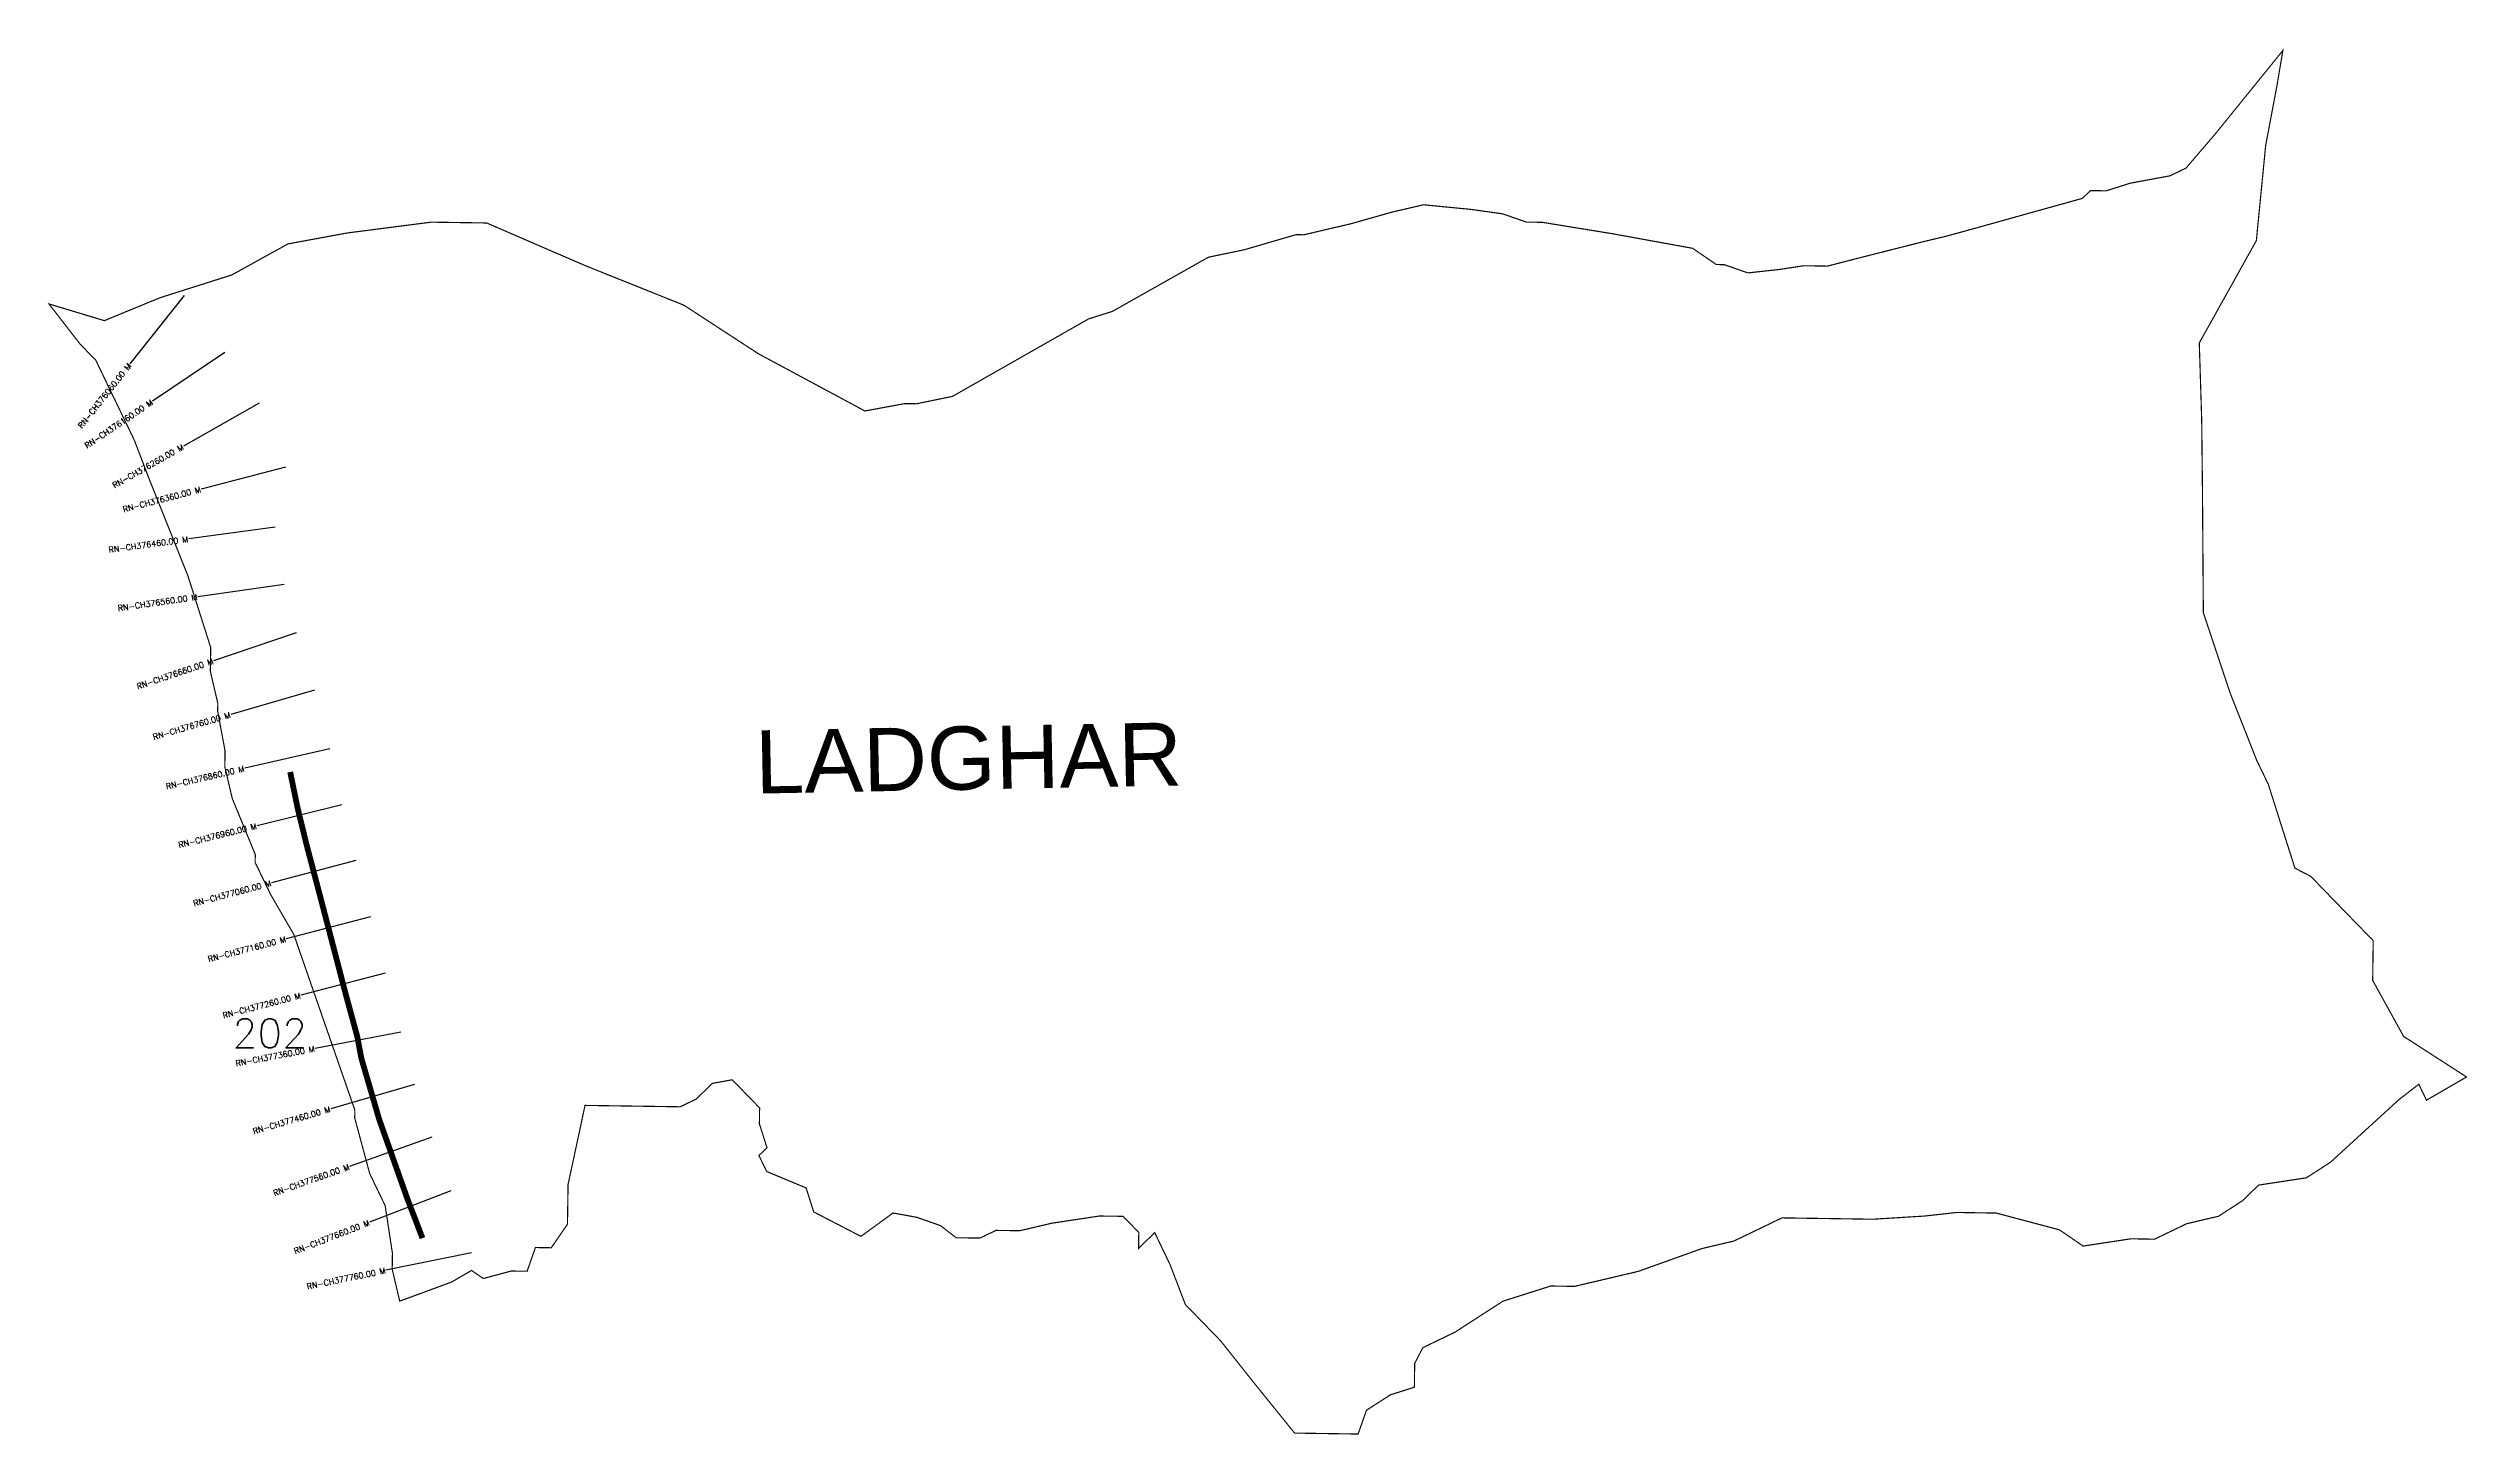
# Model space of a CAD drawing. Header units: metres. Extents: x 301573 to 305735, y 1959452 to 1961837.
import ezdxf
from ezdxf.enums import TextEntityAlignment as Align

# ---------------------------------------------------------------- set-up
doc = ezdxf.new("R2010")
doc.units = ezdxf.units.M
doc.header["$MEASUREMENT"] = 0
for name, color, linetype in [('ARTIFICIALLY PROTECTED', 4, 'Continuous'), ('CS', 134, 'Continuous'), ('CSMark', 6, 'Continuous'), ('VILLAGE NAME', 250, 'Continuous')]:
    doc.layers.add(name, color=color, linetype=linetype)
doc.styles.get("Standard").update_dxf_attribs({"font": 'simplex.shx'})

msp = doc.modelspace()

# ---------------------------------------------------------------- linework, layer by layer
at = {"color": 6, "const_width": 2, "flags": 128}
msp.add_lwpolyline([(301574.5, 1961397.1), (301669.7, 1961368.4), (301765.8, 1961407.9), (301889.2, 1961447.1), (301985.6, 1961500.4), (302088.2, 1961519.3), (302231.9, 1961537.8), (302327.4, 1961536.4), (302420.6, 1961496), (302497.8, 1961462.7), (302666.6, 1961395), (302795.2, 1961311.2), (302978, 1961213), (303046.5, 1961225.7), (303067, 1961225.4), (303074.2, 1961226.9), (303128.6, 1961238.1), (303176.9, 1961265.6), (303225.8, 1961293.4), (303275.5, 1961321.7), (303362.6, 1961371.3), (303403.7, 1961384.3), (303568.9, 1961477.5), (303630.5, 1961490.3), (303719.7, 1961516.3), (303733.3, 1961516.1), (303813.8, 1961535), (303874.9, 1961552.3), (303883.2, 1961554.7), (303900.9, 1961558.8), (303938.8, 1961567.7), (304000.3, 1961561.7), (304020.6, 1961559.7), (304047.9, 1961555.9), (304075.1, 1961552.1), (304115.9, 1961537.9), (304143.2, 1961537.5), (304262.1, 1961518.2), (304401.9, 1961492.8), (304442.5, 1961464.9), (304456.1, 1961464.7), (304496.9, 1961450.5), (304524.2, 1961453.5), (304544.6, 1961455.7), (304551.6, 1961456.5), (304572.7, 1961459.7), (304592.6, 1961462.8), (304633.6, 1961462.2), (304681.9, 1961474.6), (304700.3, 1961479.3), (304731, 1961487.1), (304800.1, 1961504.6), (304835.1, 1961512.9), (304867.2, 1961521.6), (304948.1, 1961544.1), (304983.7, 1961554.1), (305072.2, 1961578.7), (305086, 1961592.1), (305113.3, 1961591.7), (305154.4, 1961604.8), (305222.9, 1961617.5), (305250.4, 1961630.7), (305301.7, 1961690.6), (305417.1, 1961833.1), (305406.7, 1961771.4), (305387.5, 1961669.7), (305371.5, 1961506.1), (305273.3, 1961330), (305276, 1961245), (305277.5, 1961196.2), (305278.8, 1961074.9), (305280.3, 1960865.8), (305326.1, 1960728.6), (305372.2, 1960611.8), (305392.1, 1960570.6), (305437.8, 1960426.6), (305464.9, 1960412.6), (305572.5, 1960301.8), (305571.6, 1960233.5), (305624.8, 1960137.2), (305733, 1960067.4), (305664.1, 1960027.4), (305650.9, 1960054.9), (305616.4, 1960028.1), (305582.6, 1959997.2), (305498.8, 1959920.6), (305457.4, 1959893.9), (305375.3, 1959881.4), (305347.6, 1959854.5), (305306.3, 1959827.8), (305251.5, 1959814.9), (305196.5, 1959788.4), (305155.6, 1959789), (305073.4, 1959776.5), (305032.9, 1959804.4), (304924.1, 1959833.3), (304855.9, 1959834.3), (304801.2, 1959828.2), (304712.3, 1959822.7), (304555.4, 1959825), (304472.9, 1959785.2), (304418.1, 1959772.3), (304308.3, 1959733), (304198.7, 1959707.2), (304157.7, 1959707.8), (304075.5, 1959681.7), (303992.8, 1959628.3), (303937.8, 1959601.8), (303923.7, 1959574.7), (303923.2, 1959533.7), (303882, 1959520.7), (303840.7, 1959494), (303826.4, 1959453.2), (303717.2, 1959454.8), (303650.1, 1959537.7), (303589.8, 1959613.6), (303529.3, 1959675.9), (303502.9, 1959744.6), (303476.5, 1959799.6), (303448.8, 1959772.7), (303449.1, 1959800), (303422.2, 1959827.7), (303381.3, 1959828.2), (303299.2, 1959815.8), (303244.4, 1959802.9), (303203.4, 1959803.5), (303178.5, 1959791.5), (303176, 1959790.3), (303135, 1959790.8), (303108, 1959811.7), (303067.2, 1959826), (303026.4, 1959833.4), (302971.2, 1959793.2), (302889.9, 1959835.3), (302876.9, 1959876.5), (302809, 1959904.8), (302795.7, 1959932.3), (302809.6, 1959945.7), (302796.5, 1959986.9), (302796.9, 1960014.2), (302749.8, 1960062.6), (302715.6, 1960056.3), (302687.9, 1960029.4), (302660.4, 1960016.1), (302496.6, 1960018.5), (302467.4, 1959882.4), (302466.4, 1959814.1), (302438.5, 1959773.6), (302411.2, 1959774), (302397, 1959733.2), (302369.6, 1959733.6), (302321.7, 1959720.7), (302303.7, 1959733), (302301.4, 1959734.6), (302267, 1959714.6), (302177.8, 1959681.8), (302164.9, 1959736.6), (302165.3, 1959763.9), (302152.8, 1959846), (302126.3, 1959900.9), (302100.4, 1959996.9), (302100.6, 1960010.5), (301995.7, 1960312.4), (301955.8, 1960381.2), (301929.2, 1960436.3), (301929.4, 1960449.9), (301889.9, 1960546.1), (301877, 1960600.8), (301877.4, 1960628.1), (301864.7, 1960696.6), (301864.9, 1960710.2), (301852.1, 1960765), (301852.7, 1960806), (301833.1, 1960867.7), (301813.5, 1960929.4), (301747.6, 1961094.2), (301721.3, 1961162.8), (301655, 1961300.3), (301628.1, 1961328), (301574.5, 1961397.1), (301574.5, 1961397.1)], dxfattribs=at)
at = {"layer": 'ARTIFICIALLY PROTECTED', "const_width": 10, "flags": 128}
msp.add_lwpolyline([(301989.4, 1960592), (302002.5, 1960528.5), (302018.6, 1960463), (302040.1, 1960381.5), (302065.6, 1960283.9), (302084.5, 1960211.5), (302104.6, 1960137.7), (302111.9, 1960099.3), (302142.4, 1959994.8), (302192, 1959855), (302208.5, 1959812.3), (302216.9, 1959790.2)], dxfattribs=at)
at = {"layer": 'CS'}
for p, q in [((301807.1, 1961411.6), (301713.8, 1961294.1)), ((301876.8, 1961313.7), (301752.5, 1961229.7)), ((301936.3, 1961226.5), (301805.9, 1961152.5)), ((301981.5, 1961116.6), (301836.4, 1961078.6)), ((301963.6, 1961012.9), (301815, 1960992.8)), ((301979.1, 1960914.8), (301830.6, 1960893.4)), ((301999.8, 1960831.1), (301857.7, 1960783.2)), ((302031.1, 1960732.9), (301887.1, 1960690.8)), ((302057.4, 1960632.1), (301911.3, 1960598.3)), ((302078, 1960535.3), (301932.4, 1960499.4)), ((302102.4, 1960439.6), (301957.3, 1960401.3)), ((302127.8, 1960342.7), (301982.6, 1960304.8)), ((302153, 1960246), (302007.9, 1960208)), ((302179.7, 1960144.3), (302032.3, 1960116.4)), ((302203.1, 1960054.6), (302059.1, 1960012.6)), ((302233, 1959963.7), (302091.6, 1959913.6)), ((302266, 1959871.6), (302126.1, 1959817.4)), ((302301.1, 1959765), (302154.2, 1959734.8))]:
    msp.add_line(p, q, dxfattribs=at)

# ---------------------------------------------------------------- texts
at = {"insert": (301890, 1960167.3), "char_height": 50, "attachment_point": 1}
msp.add_mtext_dynamic_manual_height_columns('202', width=84.374, gutter_width=1, heights=[74.2], dxfattribs=at)
at = {"layer": 'CSMark'}
for s, rotation, p in [('RN-CH376060.00 M', 51.5674, (301713.2, 1961293.3)), ('RN-CH376160.00 M', 34.0346, (301751.7, 1961229.2)), ('RN-CH376260.00 M', 29.5538, (301805, 1961152.1)), ('RN-CH376360.00 M', 14.6735, (301835.4, 1961078.3)), ('RN-CH376460.00 M', 7.6953, (301814, 1960992.6)), ('RN-CH376560.00 M', 8.1953, (301829.6, 1960893.3)), ('RN-CH376660.00 M', 18.6596, (301856.7, 1960782.8)), ('RN-CH376760.00 M', 16.308, (301886.2, 1960690.5)), ('RN-CH376860.00 M', 13.034, (301910.3, 1960598)), ('RN-CH376960.00 M', 13.8491, (301931.4, 1960499.2)), ('RN-CH377060.00 M', 14.8028, (301956.4, 1960401)), ('RN-CH377160.00 M', 14.6196, (301981.7, 1960304.6)), ('RN-CH377260.00 M', 14.6552, (302007, 1960207.8)), ('RN-CH377260.00 M', 14.6552, (302007, 1960207.8)), ('RN-CH377360.00 M', 10.7307, (302031.3, 1960116.2)), ('RN-CH377360.00 M', 10.7307, (302031.3, 1960116.2)), ('RN-CH377460.00 M', 16.2652, (302058.1, 1960012.3)), ('RN-CH377460.00 M', 16.2652, (302058.1, 1960012.3)), ('RN-CH377560.00 M', 19.5402, (302090.7, 1959913.2)), ('RN-CH377660.00 M', 21.1874, (302125.2, 1959817.1)), ('RN-CH377660.00 M', 21.1874, (302125.2, 1959817.1)), ('RN-CH377760.00 M', 11.6093, (302153.2, 1959734.6)), ('RN-CH377760.00 M', 11.6093, (302153.2, 1959734.6))]:
    msp.add_text(s, height=10, rotation=rotation, dxfattribs=at).set_placement(p, align=Align.MIDDLE_RIGHT)
at = {"layer": 'VILLAGE NAME', "insert": (302788.1, 1960663.5), "char_height": 108.748, "attachment_point": 1, "rotation": 1.1028}
msp.add_mtext_dynamic_manual_height_columns('{\\fArial|b0|i0|c0|p34;LADGHAR}', width=1571.314, gutter_width=543.7, heights=[0], dxfattribs=at)

doc.saveas('drawing.dxf')
